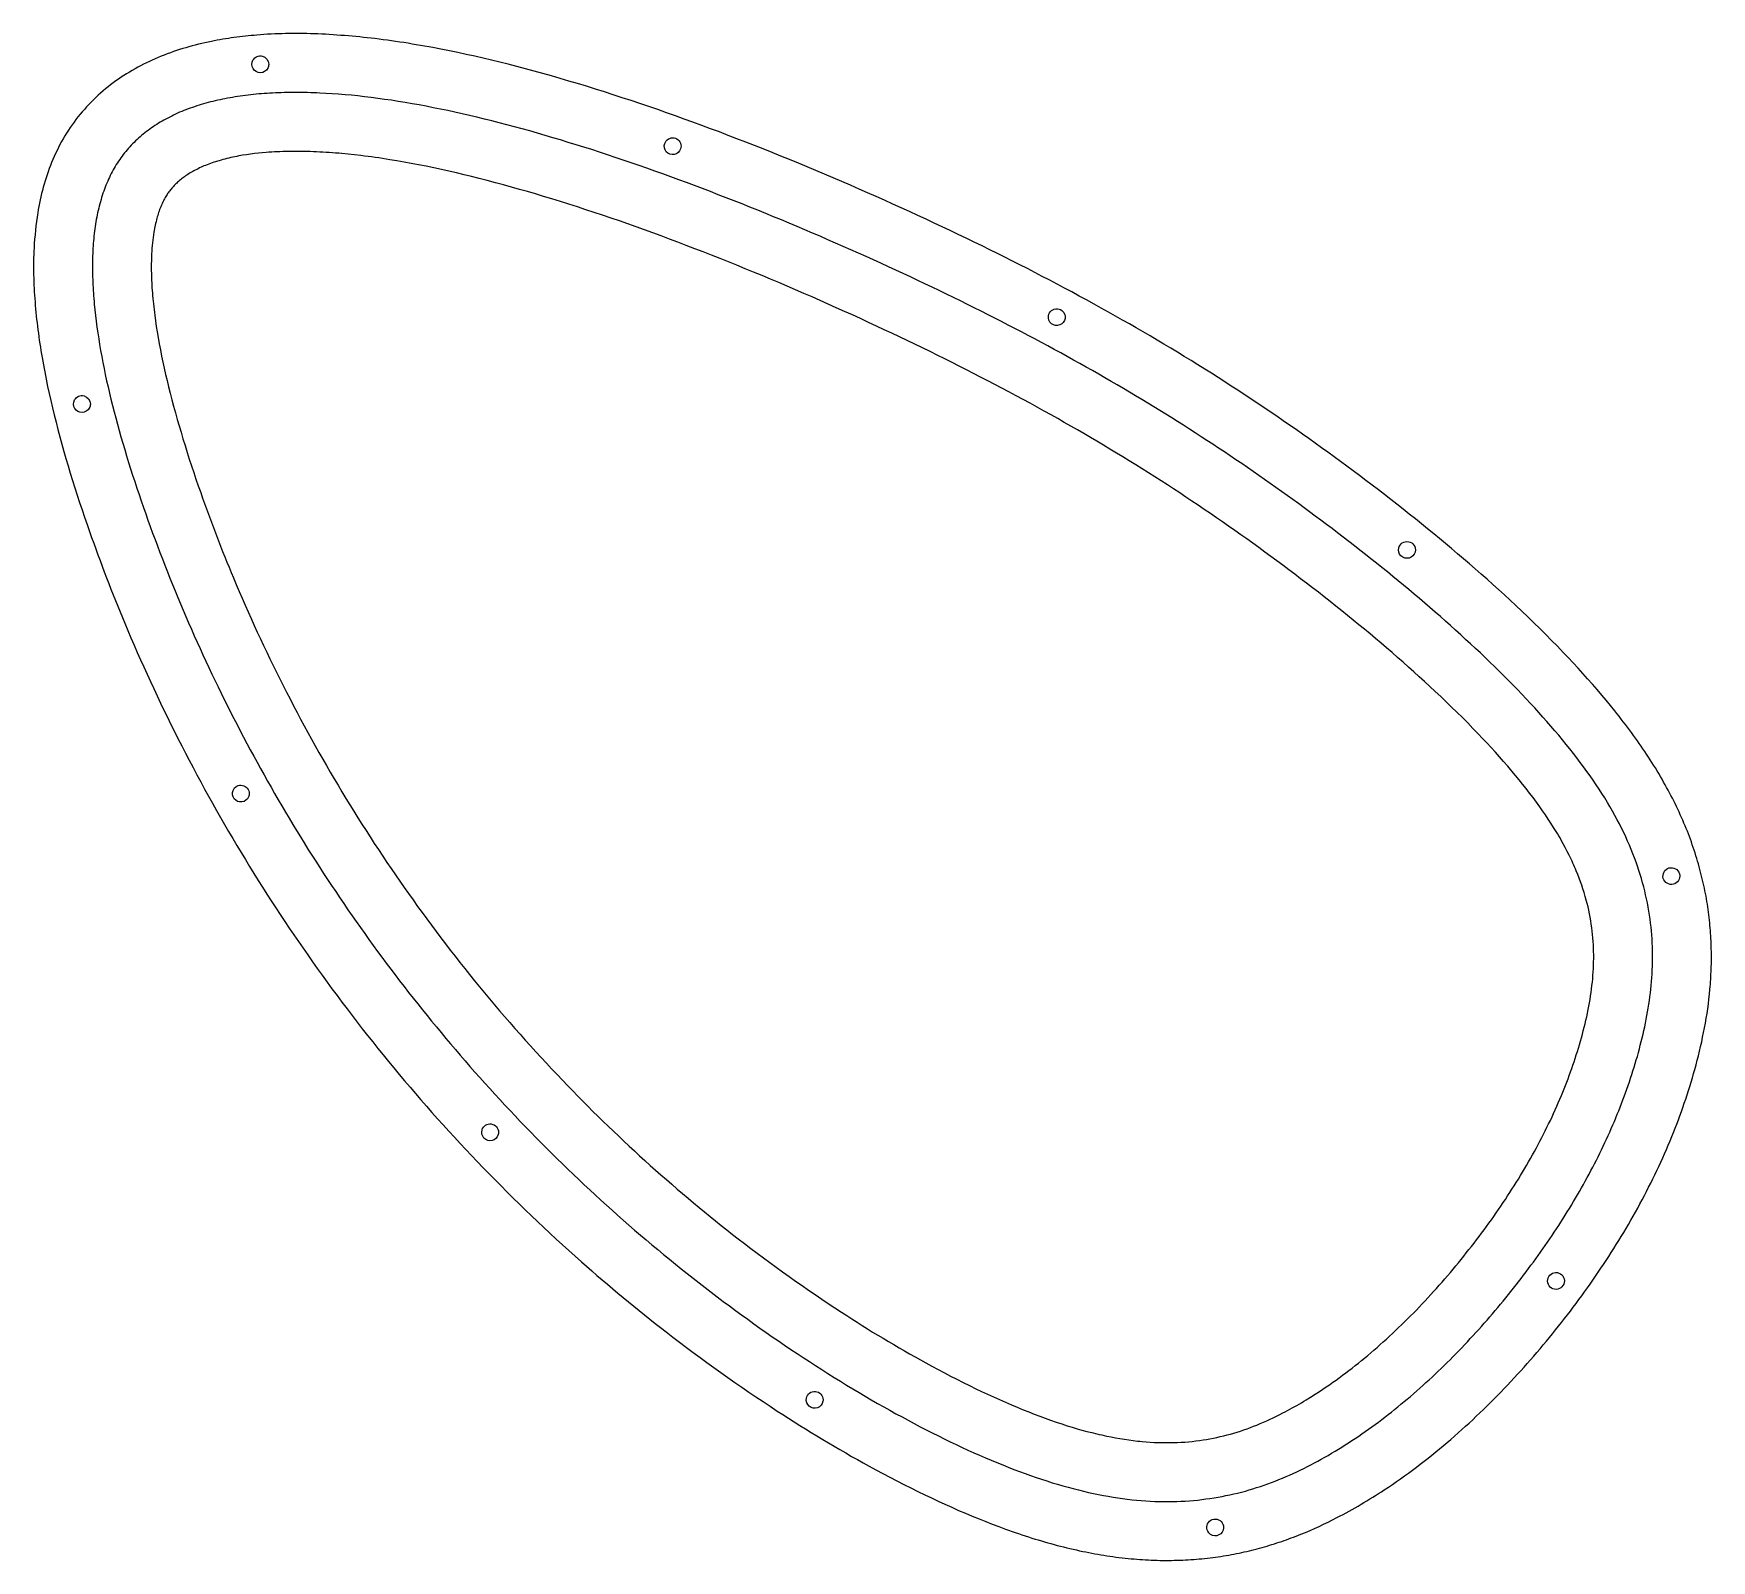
# Model space of a CAD drawing. Extents: x 7 to 206, y 10 to 191.
import ezdxf

# ---------------------------------------------------------------- set-up
doc = ezdxf.new("R2010")
doc.units = 0
doc.layers.add('DXF_BACK_PICKGUARD', color=18, linetype='CONTINUOUS')

msp = doc.modelspace()

# ---------------------------------------------------------------- linework, layer by layer
at = {"layer": 'DXF_BACK_PICKGUARD'}
for p, q in [((129.36, 157.3, 0), (129.35, 157.14, 0)), ((202.43, 90.94, 0), (202.44, 90.86, 0)), ((188.72, 42.77, 0), (188.72, 42.73, 0)), ((148.2, 13.43, 0), (148.2, 13.37, 0))]:
    msp.add_line(p, q, dxfattribs=at)
for points in [[(10.23, 178.51), (10.03, 178.17), (9.84, 177.82), (9.66, 177.47), (9.49, 177.12), (9.32, 176.77), (9.16, 176.41), (9, 176.05), (8.85, 175.69), (8.71, 175.32), (8.57, 174.96), (8.44, 174.59), (8.31, 174.23), (8.19, 173.86), (8.07, 173.49), (7.96, 173.11), (7.86, 172.74), (7.76, 172.36), (7.66, 171.99), (7.57, 171.61), (7.49, 171.23), (7.41, 170.85), (7.33, 170.47), (7.26, 170.09), (7.2, 169.71), (7.16, 169.45), (7.12, 169.19), (7.04, 168.67), (6.98, 168.15), (6.92, 167.63), (6.87, 167.1), (6.82, 166.58), (6.79, 166.06), (6.76, 165.53), (6.74, 165.13), (6.72, 164.73), (6.71, 164.33), (6.7, 163.93), (6.7, 163.53), (6.7, 163.13), (6.7, 162.73), (6.71, 162.33), (6.72, 161.92), (6.73, 161.52), (6.74, 161.12), (6.76, 160.72), (6.78, 160.32), (6.81, 159.92), (6.84, 159.52), (6.87, 159.12), (6.9, 158.7), (6.94, 158.29), (6.98, 157.87), (7.02, 157.46), (7.06, 157.04), (7.11, 156.63), (7.16, 156.21), (7.21, 155.8), (7.27, 155.38), (7.32, 154.97), (7.38, 154.55), (7.44, 154.14), (7.51, 153.73), (7.57, 153.32), (7.64, 152.9), (7.71, 152.49), (7.79, 152.06), (7.87, 151.63), (7.95, 151.21), (8.03, 150.78), (8.11, 150.35), (8.2, 149.93), (8.37, 149.07), (8.56, 148.22), (8.75, 147.38), (8.95, 146.53), (9.15, 145.68), (9.37, 144.81), (9.59, 143.94), (9.83, 143.07), (10.06, 142.21), (10.31, 141.34), (10.55, 140.48), (10.81, 139.62), (11.07, 138.76), (11.34, 137.88), (11.61, 137.01), (11.89, 136.14), (12.18, 135.27), (12.47, 134.4), (12.76, 133.53), (13.06, 132.66), (13.36, 131.8), (13.6, 131.11), (13.85, 130.42), (14.1, 129.74), (14.35, 129.05), (14.6, 128.37), (14.85, 127.69), (15.11, 127.01), (15.37, 126.32), (15.64, 125.64), (15.9, 124.97), (16.17, 124.29), (16.44, 123.61), (16.71, 122.93), (16.99, 122.26), (17.27, 121.58), (17.55, 120.91), (17.91, 120.04), (18.28, 119.17), (18.66, 118.31), (19.03, 117.44), (19.42, 116.58), (19.8, 115.72), (20.19, 114.86), (20.59, 114), (20.98, 113.14), (21.38, 112.29), (21.79, 111.43), (22.2, 110.58), (22.61, 109.73), (23.03, 108.89), (23.45, 108.04), (23.87, 107.2), (24.31, 106.33), (24.76, 105.47), (25.2, 104.62), (25.66, 103.76), (26.11, 102.9), (26.57, 102.05), (27.03, 101.2), (27.5, 100.35), (27.97, 99.51), (28.45, 98.66), (28.92, 97.82), (29.41, 96.98), (29.89, 96.14), (30.38, 95.31), (30.88, 94.48), (31.38, 93.65), (31.88, 92.82), (32.38, 91.99), (32.89, 91.17), (33.4, 90.35), (33.92, 89.53), (34.44, 88.71), (34.97, 87.9), (35.5, 87.09), (36.03, 86.28), (36.56, 85.47), (37.1, 84.67), (37.64, 83.87), (38.19, 83.07), (38.74, 82.27), (39.3, 81.48), (39.85, 80.68), (40.43, 79.87), (41.01, 79.06), (41.6, 78.26), (42.18, 77.46), (42.78, 76.66), (43.37, 75.86), (43.97, 75.07), (44.58, 74.27), (45.18, 73.49), (45.79, 72.7), (46.41, 71.92), (47.03, 71.14), (47.65, 70.36), (48.28, 69.59), (48.91, 68.82), (49.54, 68.05), (50.17, 67.28), (50.82, 66.52), (51.46, 65.76), (52.11, 65.01), (52.76, 64.26), (53.41, 63.51), (54.07, 62.76), (54.73, 62.02), (55.4, 61.28), (56.07, 60.54), (56.74, 59.81), (57.42, 59.08), (58.1, 58.35), (58.78, 57.63), (59.46, 56.91), (60.15, 56.19), (60.86, 55.46), (61.57, 54.74), (62.28, 54.02), (62.99, 53.31), (63.71, 52.59), (64.44, 51.89), (65.16, 51.18), (65.89, 50.48), (66.62, 49.78), (67.36, 49.09), (68.1, 48.4), (68.84, 47.71), (69.59, 47.03), (70.34, 46.35), (71.09, 45.68), (71.85, 45), (72.46, 44.47), (73.07, 43.93), (73.69, 43.39), (74.31, 42.86), (74.93, 42.33), (75.56, 41.81), (76.18, 41.28), (76.81, 40.76), (77.44, 40.24), (78.07, 39.73), (78.7, 39.21), (79.34, 38.7), (79.98, 38.19), (80.62, 37.68), (81.26, 37.18), (81.91, 36.68), (82.71, 36.06), (83.52, 35.44), (84.33, 34.83), (85.14, 34.23), (85.96, 33.62), (86.77, 33.02), (87.6, 32.43), (88.42, 31.84), (89.25, 31.25), (90.08, 30.67), (90.92, 30.09), (91.75, 29.52), (92.59, 28.95), (93.44, 28.39), (94.28, 27.83), (95.13, 27.27), (95.8, 26.84), (96.47, 26.41), (97.14, 25.98), (97.82, 25.56), (98.49, 25.14), (99.17, 24.72), (99.85, 24.3), (100.53, 23.89), (101.21, 23.48), (101.9, 23.08), (102.58, 22.68), (103.27, 22.28), (103.96, 21.88), (104.66, 21.49), (105.35, 21.1), (106.05, 20.72), (106.86, 20.27), (107.68, 19.83), (108.51, 19.4), (109.33, 18.97), (110.16, 18.54), (110.99, 18.13), (111.83, 17.71), (112.66, 17.31), (113.46, 16.93), (114.26, 16.55), (115.07, 16.18), (115.88, 15.82), (116.69, 15.46), (117.5, 15.11), (118.32, 14.77), (119.13, 14.44), (119.91, 14.13), (120.69, 13.82), (121.47, 13.53), (121.86, 13.38), (122.25, 13.24), (122.64, 13.1), (123.04, 12.96), (123.43, 12.82), (123.83, 12.69), (124.22, 12.55), (124.62, 12.42), (125.02, 12.3), (125.41, 12.17), (125.79, 12.05), (126.16, 11.94), (126.53, 11.83), (126.91, 11.72), (127.28, 11.61), (127.66, 11.5), (128.04, 11.4), (128.41, 11.3), (128.79, 11.2), (129.17, 11.11), (129.55, 11.01), (129.93, 10.92), (130.31, 10.83), (130.69, 10.75), (131.07, 10.66), (131.45, 10.58), (131.81, 10.51), (132.17, 10.44), (132.52, 10.37), (132.88, 10.3), (133.24, 10.24), (133.6, 10.18), (133.96, 10.12), (134.32, 10.06), (134.68, 10.01), (135.04, 9.96), (135.4, 9.91), (135.76, 9.87), (136.12, 9.82), (136.48, 9.78), (136.84, 9.74), (137.2, 9.71), (137.55, 9.68), (137.89, 9.65), (138.23, 9.62), (138.57, 9.6), (138.91, 9.58), (139.26, 9.56), (139.6, 9.55), (139.94, 9.53), (140.28, 9.52), (140.63, 9.51), (140.97, 9.51), (141.31, 9.51), (141.66, 9.51), (142, 9.51), (142.34, 9.52), (142.68, 9.52), (143.01, 9.53), (143.34, 9.55), (143.66, 9.56), (143.99, 9.58), (144.31, 9.6), (144.64, 9.62), (144.97, 9.65), (145.29, 9.68), (145.62, 9.71), (145.94, 9.74), (146.27, 9.77), (146.59, 9.81), (146.91, 9.85), (147.24, 9.9), (147.56, 9.94), (147.88, 9.99), (148.19, 10.04), (148.5, 10.09), (148.81, 10.14), (149.12, 10.2), (149.43, 10.26), (149.74, 10.32), (150.04, 10.38), (150.35, 10.45), (150.66, 10.51), (150.96, 10.58), (151.27, 10.66), (151.57, 10.73), (151.88, 10.81), (152.18, 10.89), (152.48, 10.97), (152.79, 11.05), (153.08, 11.13), (153.37, 11.22), (153.66, 11.31), (153.95, 11.39), (154.24, 11.49), (154.53, 11.58), (154.82, 11.67), (155.11, 11.77), (155.39, 11.87), (155.68, 11.97), (155.96, 12.07), (156.25, 12.18), (156.53, 12.29), (156.82, 12.4), (157.1, 12.51), (157.38, 12.62), (157.93, 12.84), (158.48, 13.08), (159.02, 13.31), (159.56, 13.56), (160.09, 13.81), (160.63, 14.07), (161.16, 14.33), (161.68, 14.6), (162.05, 14.79), (162.41, 14.98), (162.77, 15.17), (163.12, 15.37), (163.48, 15.57), (163.83, 15.77), (164.19, 15.97), (164.54, 16.18), (164.89, 16.39), (165.24, 16.6), (165.59, 16.81), (165.93, 17.02), (166.28, 17.24), (166.62, 17.46), (166.96, 17.68), (167.31, 17.9), (167.79, 18.23), (168.28, 18.55), (168.76, 18.88), (169.23, 19.22), (169.71, 19.56), (170.18, 19.9), (170.65, 20.25), (171.12, 20.6), (171.59, 20.95), (172.05, 21.31), (172.51, 21.67), (172.96, 22.03), (173.42, 22.4), (173.87, 22.77), (174.32, 23.14), (174.77, 23.52), (175.21, 23.9), (175.65, 24.28), (176.09, 24.67), (176.53, 25.06), (176.96, 25.45), (177.39, 25.84), (177.82, 26.24), (178.25, 26.64), (178.67, 27.05), (179.09, 27.45), (179.51, 27.86), (179.93, 28.27), (180.34, 28.69), (180.75, 29.1), (181.16, 29.52), (181.57, 29.94), (181.97, 30.36), (182.36, 30.78), (182.76, 31.21), (183.15, 31.63), (183.54, 32.06), (183.93, 32.49), (184.31, 32.92), (184.7, 33.36), (185.08, 33.8), (185.46, 34.24), (185.83, 34.68), (186.2, 35.12), (186.58, 35.57), (186.94, 36.01), (187.31, 36.46), (187.68, 36.91), (188.03, 37.36), (188.38, 37.8), (188.73, 38.25), (189.08, 38.7), (189.43, 39.15), (189.77, 39.6), (190.11, 40.06), (190.45, 40.52), (190.78, 40.97), (191.12, 41.43), (191.45, 41.9), (191.78, 42.36), (192.1, 42.83), (192.43, 43.29), (192.75, 43.76), (193.06, 44.23), (193.38, 44.7), (193.68, 45.17), (193.99, 45.64), (194.29, 46.11), (194.59, 46.58), (194.89, 47.05), (195.19, 47.53), (195.48, 48.01), (195.77, 48.49), (196.05, 48.97), (196.34, 49.45), (196.62, 49.94), (196.89, 50.42), (197.17, 50.91), (197.44, 51.4), (197.71, 51.89), (197.97, 52.38), (198.23, 52.87), (198.48, 53.36), (198.73, 53.86), (198.98, 54.35), (199.23, 54.85), (199.47, 55.35), (199.71, 55.85), (199.95, 56.35), (200.18, 56.85), (200.41, 57.35), (200.63, 57.86), (200.85, 58.37), (201.07, 58.88), (201.29, 59.39), (201.5, 59.9), (201.69, 60.39), (201.89, 60.88), (202.08, 61.37), (202.27, 61.87), (202.45, 62.36), (202.63, 62.86), (202.81, 63.36), (202.98, 63.85), (203.15, 64.35), (203.32, 64.85), (203.48, 65.36), (203.64, 65.86), (203.79, 66.36), (203.94, 66.87), (204.09, 67.38), (204.23, 67.88), (204.38, 68.43), (204.52, 68.97), (204.66, 69.51), (204.79, 70.06), (204.92, 70.6), (205.05, 71.15), (205.16, 71.7), (205.28, 72.25), (205.39, 72.81), (205.49, 73.38), (205.59, 73.95), (205.68, 74.52), (205.76, 75.09), (205.84, 75.67), (205.91, 76.24), (205.97, 76.81), (206.03, 77.41), (206.06, 77.71), (206.08, 78.01), (206.1, 78.3), (206.12, 78.6), (206.14, 78.9), (206.15, 79.2), (206.17, 79.5), (206.18, 79.8), (206.19, 80.1), (206.2, 80.4), (206.2, 80.69), (206.2, 80.99), (206.21, 81.29), (206.2, 81.59), (206.2, 81.9), (206.19, 82.21), (206.19, 82.52), (206.18, 82.83), (206.16, 83.14), (206.15, 83.46), (206.13, 83.77), (206.11, 84.08), (206.09, 84.39), (206.06, 84.7), (206.03, 85), (206, 85.31), (205.97, 85.62), (205.94, 85.93), (205.9, 86.24), (205.86, 86.55), (205.82, 86.87), (205.77, 87.19), (205.72, 87.51), (205.67, 87.83), (205.61, 88.15), (205.56, 88.47), (205.5, 88.79), (205.43, 89.11), (205.37, 89.43), (205.3, 89.75), (205.23, 90.07), (205.16, 90.38), (205.08, 90.7), (205, 91.01), (204.92, 91.33), (204.84, 91.64), (204.75, 91.97), (204.66, 92.3), (204.56, 92.63), (204.46, 92.96), (204.36, 93.28), (204.26, 93.61), (204.15, 93.94), (204.04, 94.26), (203.93, 94.58), (203.82, 94.91), (203.7, 95.23), (203.58, 95.55), (203.46, 95.87), (203.34, 96.19), (203.21, 96.5), (203.08, 96.82), (202.94, 97.16), (202.8, 97.49), (202.65, 97.82), (202.5, 98.15), (202.35, 98.48), (202.2, 98.81), (202.04, 99.14), (201.88, 99.47), (201.72, 99.79), (201.56, 100.12), (201.39, 100.44), (201.22, 100.76), (201.05, 101.08), (200.88, 101.4), (200.7, 101.72), (200.52, 102.04), (200.33, 102.38), (200.14, 102.71), (199.94, 103.04), (199.74, 103.37), (199.54, 103.71), (199.33, 104.03), (199.13, 104.36), (198.92, 104.69), (198.71, 105.01), (198.5, 105.34), (198.28, 105.66), (198.06, 105.98), (197.84, 106.3), (197.62, 106.62), (197.4, 106.93), (197.18, 107.25), (196.94, 107.58), (196.7, 107.91), (196.46, 108.24), (196.21, 108.56), (195.97, 108.89), (195.72, 109.21), (195.47, 109.53), (195.22, 109.85), (194.97, 110.17), (194.72, 110.49), (194.2, 111.13), (193.69, 111.76), (193.16, 112.38), (192.61, 113.03), (192.05, 113.68), (191.48, 114.32), (190.91, 114.95), (190.34, 115.58), (189.76, 116.21), (189.17, 116.83), (188.59, 117.45), (187.9, 118.17), (187.2, 118.88), (186.5, 119.58), (185.8, 120.28), (185.09, 120.97), (184.38, 121.66), (183.66, 122.35), (182.94, 123.03), (182.26, 123.66), (181.58, 124.29), (180.89, 124.91), (180.21, 125.53), (179.52, 126.15), (178.82, 126.76), (178.13, 127.37), (177.43, 127.98), (176.73, 128.58), (176.02, 129.18), (175.31, 129.78), (174.6, 130.38), (173.89, 130.97), (173.18, 131.56), (172.46, 132.14), (171.74, 132.73), (171.01, 133.31), (170.28, 133.89), (169.55, 134.48), (168.81, 135.05), (168.08, 135.63), (167.34, 136.2), (166.6, 136.77), (165.85, 137.34), (165.11, 137.9), (164.36, 138.47), (163.61, 139.03), (162.86, 139.58), (162.11, 140.14), (161.36, 140.69), (160.6, 141.24), (159.84, 141.78), (159.09, 142.32), (158.33, 142.86), (157.57, 143.4), (156.81, 143.93), (156.05, 144.46), (155.29, 144.99), (154.52, 145.51), (153.75, 146.04), (152.98, 146.56), (152.21, 147.07), (151.44, 147.59), (150.66, 148.1), (149.89, 148.61), (149.11, 149.11), (148.33, 149.62), (147.55, 150.12), (146.75, 150.63), (145.95, 151.13), (145.14, 151.63), (144.34, 152.13), (143.53, 152.63), (142.72, 153.12), (141.91, 153.61), (141.09, 154.1), (140.28, 154.58), (139.46, 155.06), (138.64, 155.54), (137.82, 156.02), (137, 156.49), (136.18, 156.96), (135.36, 157.43), (134.53, 157.89), (133.66, 158.38), (132.79, 158.86), (131.91, 159.34), (131.04, 159.81), (130.16, 160.29), (129.28, 160.76), (128.4, 161.22), (127.52, 161.69), (126.64, 162.15), (125.75, 162.61), (124.87, 163.07), (123.98, 163.52), (123.09, 163.97), (122.2, 164.42), (121.31, 164.86), (120.42, 165.3), (119.48, 165.77), (118.53, 166.23), (117.58, 166.69), (116.64, 167.14), (115.69, 167.59), (114.74, 168.04), (113.79, 168.49), (112.83, 168.94), (111.84, 169.39), (110.85, 169.85), (109.86, 170.3), (108.86, 170.75), (107.87, 171.2), (106.87, 171.65), (105.87, 172.09), (104.87, 172.53), (103.85, 172.98), (102.81, 173.42), (101.78, 173.86), (100.75, 174.3), (99.71, 174.74), (98.68, 175.17), (97.64, 175.6), (96.6, 176.03), (95.56, 176.45), (94.52, 176.87), (93.47, 177.29), (92.43, 177.7), (91.38, 178.11), (90.33, 178.51), (89.29, 178.91), (88.24, 179.31), (87.19, 179.7), (86.15, 180.09), (85.1, 180.47), (84.06, 180.85), (83.01, 181.23), (81.96, 181.6), (80.91, 181.97), (79.86, 182.33), (78.8, 182.69), (77.75, 183.04), (76.69, 183.39), (75.63, 183.74), (74.57, 184.07), (73.51, 184.41), (72.45, 184.74), (71.38, 185.06), (70.36, 185.37), (69.33, 185.67), (68.3, 185.97), (67.27, 186.26), (66.24, 186.54), (65.21, 186.82), (64.17, 187.09), (63.14, 187.36), (62.14, 187.61), (61.15, 187.85), (60.15, 188.08), (59.15, 188.31), (58.15, 188.53), (57.15, 188.75), (56.15, 188.96), (55.14, 189.16), (54.17, 189.34), (53.68, 189.43), (53.19, 189.52), (52.7, 189.61), (52.21, 189.69), (51.72, 189.77), (51.23, 189.85), (50.73, 189.93), (50.24, 190), (49.75, 190.08), (49.26, 190.15), (48.77, 190.22), (48.27, 190.28), (47.78, 190.35), (47.29, 190.41), (46.83, 190.46), (46.38, 190.51), (45.93, 190.56), (45.48, 190.61), (45.03, 190.65), (44.58, 190.69), (44.13, 190.73), (43.67, 190.77), (43.22, 190.8), (42.77, 190.84), (42.32, 190.87), (41.86, 190.89), (41.41, 190.92), (40.96, 190.94), (40.51, 190.96), (40.05, 190.97), (39.63, 190.99), (39.2, 191), (38.78, 191), (38.35, 191.01), (37.92, 191.01), (37.5, 191.01), (37.07, 191.01), (36.65, 191), (36.22, 190.99), (35.79, 190.98), (35.37, 190.96), (34.94, 190.94), (34.52, 190.92), (34.09, 190.89), (33.67, 190.87), (33.24, 190.83), (32.91, 190.8), (32.57, 190.77), (32.23, 190.74), (31.89, 190.71), (31.55, 190.67), (31.21, 190.63), (30.87, 190.59), (30.53, 190.54), (30.2, 190.49), (29.86, 190.44), (29.52, 190.39), (29.19, 190.33), (28.85, 190.28), (28.52, 190.21), (28.18, 190.15), (27.85, 190.08), (27.46, 190), (27.08, 189.92), (26.7, 189.83), (26.32, 189.74), (25.93, 189.64), (25.55, 189.54), (25.18, 189.44), (24.8, 189.33), (24.43, 189.22), (24.06, 189.1), (23.69, 188.98), (23.33, 188.86), (22.97, 188.73), (22.6, 188.6), (22.24, 188.46), (21.88, 188.32), (21.53, 188.17), (21.17, 188.02), (20.82, 187.86), (20.47, 187.7), (20.12, 187.53), (19.78, 187.36), (19.43, 187.19), (19.09, 187), (18.76, 186.82), (18.42, 186.63), (18.09, 186.43), (17.76, 186.23), (17.44, 186.02), (17.12, 185.81), (16.8, 185.6), (16.49, 185.38), (16.17, 185.15), (15.86, 184.92), (15.56, 184.68), (15.26, 184.44), (14.96, 184.19), (14.67, 183.93), (14.38, 183.68), (14.1, 183.41), (13.82, 183.14), (13.54, 182.86), (13.27, 182.58), (13, 182.3), (12.74, 182), (12.48, 181.71), (12.23, 181.41), (11.98, 181.1), (11.74, 180.79), (11.51, 180.48), (11.28, 180.16), (11.06, 179.84), (10.84, 179.51), (10.63, 179.18), (10.42, 178.85)], [(16.29, 175.01), (16.17, 174.8), (16.05, 174.58), (15.93, 174.36), (15.82, 174.14), (15.71, 173.91), (15.61, 173.69), (15.51, 173.46), (15.41, 173.22), (15.31, 172.99), (15.22, 172.75), (15.13, 172.51), (15.04, 172.27), (14.95, 172.03), (14.87, 171.78), (14.79, 171.53), (14.72, 171.28), (14.64, 171.02), (14.57, 170.77), (14.51, 170.51), (14.44, 170.25), (14.38, 169.98), (14.32, 169.72), (14.27, 169.45), (14.21, 169.18), (14.16, 168.91), (14.12, 168.63), (14.07, 168.36), (14.03, 168.08), (13.99, 167.8), (13.95, 167.51), (13.92, 167.23), (13.88, 166.94), (13.86, 166.65), (13.83, 166.36), (13.8, 166.07), (13.78, 165.77), (13.76, 165.48), (13.75, 165.18), (13.73, 164.88), (13.72, 164.57), (13.71, 164.27), (13.71, 163.96), (13.7, 163.66), (13.7, 163.35), (13.7, 163.03), (13.7, 162.72), (13.71, 162.41), (13.72, 162.09), (13.73, 161.77), (13.74, 161.45), (13.75, 161.13), (13.77, 160.81), (13.79, 160.48), (13.81, 160.15), (13.83, 159.83), (13.86, 159.5), (13.89, 159.17), (13.92, 158.83), (13.98, 158.16), (14.06, 157.49), (14.14, 156.81), (14.23, 156.12), (14.33, 155.43), (14.44, 154.74), (14.55, 154.04), (14.67, 153.33), (14.8, 152.62), (14.94, 151.91), (15.08, 151.19), (15.23, 150.47), (15.39, 149.74), (15.56, 149.01), (15.73, 148.28), (15.9, 147.54), (16.09, 146.8), (16.28, 146.06), (16.47, 145.32), (16.67, 144.57), (16.88, 143.82), (17.09, 143.07), (17.31, 142.31), (17.54, 141.56), (17.76, 140.8), (18, 140.04), (18.24, 139.28), (18.48, 138.52), (18.73, 137.75), (18.98, 136.99), (19.24, 136.23), (19.5, 135.46), (19.76, 134.69), (20.03, 133.93), (20.3, 133.16), (20.58, 132.4), (20.86, 131.63), (21.14, 130.87), (21.43, 130.1), (21.72, 129.34), (22.01, 128.57), (22.31, 127.81), (22.61, 127.04), (22.91, 126.28), (23.22, 125.52), (23.53, 124.75), (23.85, 123.99), (24.16, 123.23), (24.49, 122.47), (24.81, 121.71), (25.14, 120.95), (25.47, 120.19), (25.81, 119.43), (26.15, 118.67), (26.49, 117.91), (26.84, 117.15), (27.19, 116.39), (27.54, 115.64), (27.9, 114.88), (28.26, 114.13), (28.63, 113.37), (28.99, 112.62), (29.37, 111.86), (29.74, 111.11), (30.12, 110.36), (30.5, 109.61), (30.89, 108.86), (31.28, 108.11), (31.67, 107.36), (32.06, 106.61), (32.46, 105.87), (32.87, 105.12), (33.27, 104.38), (33.68, 103.64), (34.1, 102.89), (34.51, 102.15), (34.94, 101.41), (35.36, 100.67), (35.79, 99.93), (36.22, 99.2), (36.65, 98.46), (37.09, 97.73), (37.53, 96.99), (37.98, 96.26), (38.43, 95.53), (38.88, 94.8), (39.33, 94.07), (39.79, 93.34), (40.25, 92.62), (40.72, 91.89), (41.19, 91.17), (41.66, 90.45), (42.14, 89.73), (42.62, 89.01), (43.1, 88.29), (43.59, 87.58), (44.08, 86.86), (44.57, 86.15), (45.07, 85.44), (45.57, 84.73), (46.07, 84.02), (46.58, 83.31), (47.09, 82.61), (47.6, 81.91), (48.12, 81.2), (48.64, 80.5), (49.16, 79.81), (49.69, 79.11), (50.22, 78.42), (50.76, 77.72), (51.29, 77.03), (51.84, 76.34), (52.38, 75.66), (52.93, 74.97), (53.48, 74.29), (54.03, 73.61), (54.59, 72.93), (55.15, 72.25), (55.72, 71.57), (56.28, 70.9), (56.85, 70.23), (57.43, 69.56), (58.01, 68.89), (58.59, 68.23), (59.17, 67.56), (59.76, 66.9), (60.35, 66.24), (60.94, 65.59), (61.54, 64.93), (62.14, 64.28), (62.74, 63.63), (63.35, 62.98), (63.96, 62.34), (64.57, 61.69), (65.19, 61.05), (65.81, 60.42), (66.43, 59.78), (67.06, 59.15), (67.68, 58.52), (68.32, 57.89), (68.95, 57.26), (69.59, 56.64), (70.23, 56.02), (70.88, 55.4), (71.52, 54.78), (72.18, 54.17), (72.83, 53.56), (73.49, 52.95), (74.15, 52.35), (74.81, 51.74), (75.48, 51.14), (76.15, 50.55), (76.82, 49.95), (77.49, 49.36), (78.17, 48.77), (78.85, 48.19), (79.54, 47.6), (80.23, 47.02), (80.92, 46.45), (81.61, 45.87), (82.31, 45.3), (83.01, 44.73), (83.71, 44.17), (84.41, 43.61), (85.12, 43.05), (85.83, 42.49), (86.55, 41.94), (87.26, 41.39), (87.98, 40.84), (88.7, 40.3), (89.43, 39.76), (90.15, 39.23), (90.88, 38.7), (91.61, 38.17), (92.34, 37.65), (93.07, 37.13), (93.8, 36.61), (94.53, 36.1), (95.27, 35.6), (96, 35.1), (96.74, 34.6), (97.48, 34.11), (98.21, 33.62), (98.95, 33.14), (99.69, 32.66), (100.43, 32.19), (101.16, 31.72), (101.9, 31.26), (102.64, 30.8), (103.37, 30.35), (104.11, 29.91), (104.85, 29.47), (105.58, 29.03), (106.31, 28.61), (107.05, 28.18), (107.78, 27.77), (108.51, 27.36), (109.23, 26.95), (109.96, 26.56), (110.69, 26.17), (111.41, 25.78), (112.13, 25.4), (112.85, 25.03), (113.56, 24.67), (114.28, 24.31), (114.99, 23.96), (115.7, 23.62), (116.4, 23.28), (117.1, 22.95), (117.8, 22.63), (118.5, 22.31), (119.19, 22.01), (119.88, 21.71), (120.57, 21.42), (121.25, 21.13), (121.93, 20.86), (122.6, 20.59), (123.27, 20.33), (123.94, 20.08), (124.6, 19.84), (125.25, 19.6), (125.91, 19.37), (126.55, 19.16), (127.19, 18.95), (127.83, 18.75), (128.46, 18.56), (129.09, 18.37), (129.71, 18.2), (130.32, 18.04), (130.93, 17.88), (131.54, 17.73), (132.14, 17.6), (132.73, 17.47), (133.32, 17.35), (133.9, 17.23), (134.48, 17.13), (135.06, 17.03), (135.63, 16.95), (136.19, 16.87), (136.75, 16.8), (137.31, 16.73), (137.86, 16.68), (138.4, 16.63), (138.94, 16.59), (139.48, 16.56), (140.01, 16.53), (140.54, 16.52), (141.07, 16.51), (141.59, 16.51), (142.1, 16.51), (142.62, 16.52), (143.12, 16.54), (143.63, 16.57), (144.13, 16.6), (144.63, 16.64), (145.12, 16.69), (145.61, 16.75), (146.1, 16.81), (146.58, 16.87), (147.06, 16.95), (147.54, 17.03), (148.01, 17.11), (148.48, 17.21), (148.95, 17.3), (149.41, 17.41), (149.87, 17.52), (150.33, 17.64), (150.79, 17.76), (151.24, 17.89), (151.69, 18.02), (152.13, 18.16), (152.58, 18.31), (153.02, 18.46), (153.46, 18.61), (153.9, 18.77), (154.33, 18.94), (154.77, 19.11), (155.2, 19.29), (155.63, 19.47), (156.05, 19.66), (156.48, 19.85), (156.9, 20.04), (157.32, 20.24), (157.74, 20.45), (158.16, 20.66), (158.57, 20.87), (158.99, 21.09), (159.4, 21.31), (159.81, 21.54), (160.22, 21.77), (160.63, 22), (161.04, 22.24), (161.45, 22.48), (161.85, 22.73), (162.25, 22.98), (162.66, 23.23), (163.06, 23.49), (163.46, 23.75), (163.86, 24.02), (164.26, 24.28), (164.65, 24.56), (165.05, 24.83), (165.44, 25.11), (165.83, 25.39), (166.22, 25.68), (166.61, 25.96), (167, 26.25), (167.38, 26.55), (167.77, 26.85), (168.15, 27.15), (168.53, 27.45), (168.91, 27.76), (169.29, 28.07), (169.67, 28.38), (170.04, 28.69), (170.42, 29.01), (170.79, 29.33), (171.16, 29.65), (171.53, 29.98), (171.9, 30.31), (172.26, 30.64), (172.63, 30.97), (172.99, 31.31), (173.35, 31.65), (173.71, 31.99), (174.06, 32.33), (174.42, 32.67), (174.77, 33.02), (175.13, 33.37), (175.47, 33.72), (175.82, 34.07), (176.17, 34.43), (176.51, 34.79), (176.86, 35.14), (177.2, 35.51), (177.53, 35.87), (177.87, 36.23), (178.21, 36.6), (178.54, 36.97), (178.87, 37.33), (179.2, 37.71), (179.52, 38.08), (179.85, 38.45), (180.17, 38.83), (180.49, 39.2), (180.81, 39.58), (181.13, 39.96), (181.44, 40.34), (181.75, 40.72), (182.06, 41.1), (182.37, 41.49), (182.67, 41.87), (182.98, 42.26), (183.28, 42.64), (183.58, 43.03), (183.87, 43.42), (184.17, 43.81), (184.46, 44.2), (184.75, 44.59), (185.04, 44.98), (185.32, 45.37), (185.61, 45.76), (185.89, 46.16), (186.17, 46.55), (186.44, 46.95), (186.71, 47.34), (186.99, 47.74), (187.25, 48.14), (187.52, 48.53), (187.78, 48.93), (188.05, 49.33), (188.3, 49.73), (188.56, 50.14), (188.81, 50.54), (189.07, 50.94), (189.31, 51.35), (189.56, 51.75), (189.8, 52.16), (190.04, 52.56), (190.28, 52.97), (190.52, 53.38), (190.75, 53.79), (190.98, 54.19), (191.21, 54.6), (191.44, 55.02), (191.66, 55.43), (191.88, 55.84), (192.09, 56.25), (192.31, 56.67), (192.52, 57.08), (192.73, 57.5), (192.94, 57.91), (193.14, 58.33), (193.34, 58.75), (193.54, 59.17), (193.73, 59.59), (193.92, 60.01), (194.11, 60.43), (194.3, 60.85), (194.48, 61.27), (194.66, 61.69), (194.84, 62.12), (195.01, 62.54), (195.19, 62.97), (195.35, 63.39), (195.52, 63.82), (195.68, 64.25), (195.84, 64.67), (196, 65.1), (196.15, 65.53), (196.3, 65.96), (196.45, 66.39), (196.59, 66.83), (196.74, 67.26), (196.87, 67.69), (197.01, 68.13), (197.14, 68.56), (197.27, 69), (197.4, 69.43), (197.52, 69.87), (197.64, 70.31), (197.75, 70.74), (197.86, 71.18), (197.97, 71.62), (198.08, 72.06), (198.18, 72.51), (198.27, 72.95), (198.37, 73.39), (198.46, 73.84), (198.54, 74.28), (198.62, 74.73), (198.69, 75.17), (198.76, 75.62), (198.83, 76.07), (198.89, 76.52), (198.95, 76.97), (199, 77.42), (199.04, 77.87), (199.08, 78.33), (199.12, 78.78), (199.15, 79.24), (199.17, 79.7), (199.19, 80.15), (199.2, 80.61), (199.21, 81.07), (199.2, 81.54), (199.2, 82), (199.18, 82.46), (199.16, 82.93), (199.14, 83.39), (199.11, 83.86), (199.07, 84.33), (199.02, 84.8), (198.97, 85.27), (198.9, 85.75), (198.84, 86.22), (198.76, 86.7), (198.68, 87.18), (198.59, 87.66), (198.49, 88.14), (198.38, 88.62), (198.27, 89.1), (198.15, 89.59), (198.01, 90.07), (197.88, 90.56), (197.73, 91.05), (197.57, 91.54), (197.41, 92.03), (197.24, 92.53), (197.05, 93.02), (196.86, 93.52), (196.66, 94.02), (196.45, 94.52), (196.23, 95.02), (196.01, 95.53), (195.77, 96.03), (195.52, 96.54), (195.26, 97.05), (195, 97.56), (194.72, 98.07), (194.43, 98.59), (194.14, 99.11), (193.83, 99.62), (193.51, 100.15), (193.18, 100.67), (192.84, 101.19), (192.49, 101.72), (192.14, 102.25), (191.77, 102.77), (191.39, 103.3), (191, 103.84), (190.61, 104.37), (190.2, 104.9), (189.79, 105.44), (189.36, 105.98), (188.93, 106.51), (188.49, 107.05), (188.04, 107.59), (187.59, 108.13), (187.12, 108.67), (186.65, 109.22), (186.17, 109.76), (185.68, 110.3), (185.19, 110.84), (184.69, 111.39), (184.18, 111.93), (183.66, 112.48), (183.14, 113.02), (182.61, 113.57), (182.07, 114.11), (181.53, 114.66), (180.98, 115.2), (180.43, 115.74), (179.87, 116.29), (179.3, 116.83), (178.73, 117.38), (178.15, 117.92), (177.57, 118.46), (176.98, 119), (176.39, 119.55), (175.79, 120.09), (175.19, 120.63), (174.58, 121.17), (173.97, 121.7), (173.36, 122.24), (172.74, 122.78), (172.12, 123.31), (171.49, 123.85), (170.86, 124.38), (170.23, 124.91), (169.59, 125.44), (168.95, 125.97), (168.31, 126.49), (167.67, 127.02), (167.02, 127.54), (166.37, 128.06), (165.72, 128.58), (165.06, 129.1), (164.41, 129.61), (163.75, 130.13), (163.09, 130.64), (162.43, 131.15), (161.76, 131.65), (161.1, 132.16), (160.43, 132.66), (159.77, 133.16), (159.1, 133.66), (158.43, 134.15), (157.76, 134.64), (157.1, 135.13), (156.43, 135.62), (155.75, 136.1), (155.08, 136.58), (154.41, 137.06), (153.74, 137.54), (153.06, 138.01), (152.38, 138.49), (151.71, 138.96), (151.03, 139.42), (150.35, 139.89), (149.66, 140.35), (148.98, 140.81), (148.29, 141.27), (147.6, 141.73), (146.92, 142.19), (146.22, 142.64), (145.53, 143.09), (144.83, 143.54), (144.14, 143.99), (143.44, 144.44), (142.73, 144.88), (142.03, 145.32), (141.32, 145.76), (140.61, 146.2), (139.9, 146.64), (139.18, 147.08), (138.46, 147.51), (137.74, 147.94), (137.02, 148.38), (136.29, 148.81), (135.56, 149.24), (134.83, 149.66), (134.09, 150.09), (133.35, 150.52), (132.61, 150.94), (131.86, 151.36), (131.11, 151.78), (130.36, 152.2), (129.6, 152.62), (128.84, 153.04), (128.07, 153.46), (127.3, 153.88), (126.53, 154.29), (125.75, 154.71), (124.97, 155.12), (124.18, 155.54), (123.39, 155.95), (122.6, 156.36), (121.8, 156.77), (120.99, 157.18), (120.19, 157.59), (119.37, 158), (118.56, 158.41), (117.73, 158.82), (116.91, 159.23), (116.07, 159.64), (115.24, 160.05), (114.39, 160.45), (113.54, 160.86), (112.69, 161.27), (111.83, 161.67), (110.97, 162.08), (110.1, 162.49), (109.23, 162.89), (108.35, 163.3), (107.46, 163.7), (106.57, 164.11), (105.68, 164.51), (104.78, 164.91), (103.88, 165.31), (102.98, 165.71), (102.07, 166.11), (101.16, 166.51), (100.24, 166.91), (99.32, 167.3), (98.4, 167.69), (97.48, 168.08), (96.55, 168.47), (95.62, 168.86), (94.69, 169.24), (93.76, 169.63), (92.82, 170.01), (91.88, 170.38), (90.95, 170.76), (90.01, 171.13), (89.07, 171.5), (88.12, 171.86), (87.18, 172.23), (86.24, 172.58), (85.29, 172.94), (84.35, 173.29), (83.41, 173.64), (82.46, 173.99), (81.52, 174.33), (80.58, 174.66), (79.63, 175), (78.69, 175.33), (77.75, 175.65), (76.81, 175.97), (75.87, 176.29), (74.94, 176.6), (74, 176.9), (73.07, 177.21), (72.14, 177.5), (71.21, 177.79), (70.28, 178.08), (69.36, 178.36), (68.44, 178.63), (67.52, 178.9), (66.6, 179.17), (65.69, 179.43), (64.79, 179.68), (63.88, 179.92), (62.98, 180.16), (62.08, 180.4), (61.19, 180.63), (60.3, 180.85), (59.42, 181.06), (58.54, 181.27), (57.67, 181.47), (56.8, 181.66), (55.94, 181.85), (55.08, 182.03), (54.23, 182.2), (53.38, 182.37), (52.54, 182.52), (51.71, 182.67), (50.88, 182.81), (50.06, 182.95), (49.25, 183.08), (48.44, 183.19), (47.64, 183.31), (46.84, 183.41), (46.05, 183.5), (45.27, 183.59), (44.5, 183.67), (43.73, 183.74), (42.97, 183.8), (42.22, 183.86), (41.47, 183.9), (40.74, 183.94), (40.37, 183.96), (40.01, 183.97), (39.65, 183.98), (39.29, 183.99), (38.93, 184), (38.57, 184.01), (38.22, 184.01), (37.87, 184.01), (37.52, 184.01), (37.17, 184.01), (36.82, 184), (36.48, 183.99), (36.14, 183.98), (35.8, 183.97), (35.46, 183.96), (35.12, 183.94), (34.79, 183.92), (34.46, 183.9), (34.13, 183.88), (33.8, 183.85), (33.48, 183.83), (33.16, 183.8), (32.84, 183.77), (32.52, 183.73), (32.2, 183.7), (31.89, 183.66), (31.58, 183.62), (31.27, 183.57), (30.96, 183.53), (30.66, 183.48), (30.36, 183.43), (30.06, 183.38), (29.76, 183.33), (29.46, 183.27), (29.17, 183.21), (28.88, 183.15), (28.59, 183.09), (28.31, 183.02), (28.02, 182.95), (27.74, 182.88), (27.46, 182.81), (27.19, 182.73), (26.91, 182.66), (26.64, 182.58), (26.38, 182.49), (26.11, 182.41), (25.85, 182.32), (25.58, 182.23), (25.33, 182.14), (25.07, 182.05), (24.82, 181.95), (24.57, 181.85), (24.32, 181.75), (24.07, 181.65), (23.83, 181.54), (23.59, 181.43), (23.35, 181.32), (23.12, 181.21), (22.89, 181.09), (22.66, 180.97), (22.43, 180.85), (22.2, 180.73), (21.98, 180.6), (21.76, 180.47), (21.55, 180.34), (21.34, 180.21), (21.12, 180.07), (20.92, 179.93), (20.71, 179.79), (20.51, 179.65), (20.31, 179.5), (20.11, 179.35), (19.92, 179.2), (19.73, 179.05), (19.54, 178.89), (19.36, 178.73), (19.18, 178.57), (19, 178.41), (18.82, 178.24), (18.65, 178.07), (18.48, 177.9), (18.31, 177.73), (18.15, 177.55), (17.99, 177.37), (17.83, 177.19), (17.67, 177), (17.52, 176.82), (17.37, 176.63), (17.22, 176.43), (17.08, 176.24), (16.94, 176.04), (16.8, 175.84), (16.67, 175.64), (16.54, 175.43), (16.41, 175.22)], [(22.35, 171.51), (22.28, 171.38), (22.2, 171.25), (22.13, 171.11), (22.07, 170.97), (22, 170.83), (21.94, 170.69), (21.88, 170.55), (21.82, 170.41), (21.75, 170.25), (21.69, 170.08), (21.63, 169.91), (21.57, 169.74), (21.51, 169.57), (21.46, 169.4), (21.41, 169.22), (21.36, 169.05), (21.31, 168.85), (21.26, 168.65), (21.21, 168.44), (21.17, 168.24), (21.12, 168.03), (21.08, 167.83), (21.04, 167.62), (21.01, 167.42), (20.96, 167.1), (20.91, 166.77), (20.87, 166.45), (20.84, 166.12), (20.81, 165.8), (20.78, 165.47), (20.76, 165.15), (20.74, 164.82), (20.73, 164.53), (20.72, 164.24), (20.71, 163.95), (20.7, 163.67), (20.7, 163.38), (20.7, 163.09), (20.7, 162.8), (20.71, 162.51), (20.72, 162.22), (20.73, 161.93), (20.74, 161.65), (20.75, 161.36), (20.78, 160.78), (20.83, 160.2), (20.85, 159.87), (20.88, 159.53), (20.91, 159.2), (20.95, 158.87), (20.98, 158.53), (21.02, 158.2), (21.06, 157.87), (21.1, 157.53), (21.19, 156.87), (21.29, 156.2), (21.4, 155.54), (21.51, 154.88), (21.64, 154.14), (21.78, 153.41), (21.92, 152.68), (22.08, 151.95), (22.23, 151.22), (22.4, 150.49), (22.57, 149.76), (22.75, 149.03), (22.94, 148.25), (23.14, 147.48), (23.35, 146.7), (23.56, 145.93), (23.78, 145.15), (24, 144.38), (24.23, 143.61), (24.46, 142.84), (24.71, 142.03), (24.96, 141.23), (25.22, 140.43), (25.48, 139.63), (25.74, 138.83), (26.01, 138.03), (26.29, 137.24), (26.57, 136.44), (26.79, 135.8), (27.02, 135.16), (27.25, 134.53), (27.48, 133.89), (27.72, 133.25), (27.96, 132.62), (28.2, 131.98), (28.44, 131.35), (28.69, 130.72), (28.93, 130.08), (29.18, 129.45), (29.43, 128.82), (29.69, 128.19), (29.94, 127.56), (30.2, 126.94), (30.46, 126.31), (30.8, 125.5), (31.15, 124.69), (31.5, 123.88), (31.85, 123.07), (32.21, 122.27), (32.57, 121.47), (32.93, 120.66), (33.3, 119.86), (33.67, 119.06), (34.04, 118.27), (34.42, 117.47), (34.8, 116.68), (35.19, 115.89), (35.58, 115.1), (35.97, 114.31), (36.37, 113.52), (36.78, 112.72), (37.19, 111.91), (37.61, 111.11), (38.03, 110.31), (38.45, 109.51), (38.88, 108.72), (39.31, 107.93), (39.75, 107.13), (40.19, 106.34), (40.63, 105.56), (41.08, 104.77), (41.53, 103.99), (41.98, 103.21), (42.44, 102.43), (42.9, 101.65), (43.37, 100.87), (43.83, 100.1), (44.31, 99.33), (44.78, 98.56), (45.26, 97.79), (45.74, 97.03), (46.23, 96.27), (46.72, 95.51), (47.21, 94.75), (47.71, 94), (48.21, 93.24), (48.71, 92.49), (49.22, 91.74), (49.73, 91), (50.24, 90.25), (50.76, 89.51), (51.28, 88.77), (51.82, 88.02), (52.36, 87.26), (52.91, 86.51), (53.45, 85.76), (54.01, 85.02), (54.56, 84.27), (55.12, 83.53), (55.69, 82.79), (56.25, 82.06), (56.82, 81.33), (57.4, 80.6), (57.97, 79.87), (58.55, 79.14), (59.14, 78.42), (59.73, 77.7), (60.32, 76.99), (60.91, 76.27), (61.51, 75.56), (62.11, 74.85), (62.71, 74.15), (63.32, 73.45), (63.93, 72.75), (64.55, 72.05), (65.16, 71.36), (65.78, 70.67), (66.41, 69.98), (67.04, 69.3), (67.67, 68.61), (68.3, 67.94), (68.94, 67.26), (69.58, 66.59), (70.22, 65.92), (70.82, 65.31), (71.41, 64.7), (72.01, 64.1), (72.61, 63.49), (73.21, 62.89), (73.82, 62.29), (74.43, 61.7), (75.04, 61.11), (75.65, 60.52), (76.27, 59.93), (76.89, 59.35), (77.51, 58.77), (78.14, 58.19), (78.76, 57.61), (79.39, 57.04), (80.02, 56.47), (80.66, 55.9), (81.3, 55.34), (81.94, 54.78), (82.58, 54.22), (83.22, 53.66), (83.87, 53.11), (84.52, 52.56), (85.17, 52.02), (85.83, 51.47), (86.48, 50.93), (87.14, 50.39), (87.8, 49.86), (88.47, 49.33), (89.14, 48.8), (89.8, 48.27), (90.48, 47.75), (91.22, 47.17), (91.97, 46.6), (92.73, 46.03), (93.48, 45.47), (94.24, 44.91), (95, 44.35), (95.77, 43.8), (96.53, 43.25), (97.3, 42.71), (98.07, 42.17), (98.85, 41.63), (99.63, 41.1), (100.41, 40.57), (101.19, 40.04), (101.98, 39.52), (102.77, 39.01), (103.38, 38.61), (104, 38.22), (104.61, 37.82), (105.23, 37.44), (105.85, 37.05), (106.47, 36.66), (107.1, 36.28), (107.72, 35.91), (108.35, 35.53), (108.98, 35.16), (109.61, 34.79), (110.24, 34.42), (110.87, 34.06), (111.51, 33.7), (112.14, 33.34), (112.78, 32.99), (113.52, 32.59), (114.26, 32.19), (115, 31.8), (115.74, 31.42), (116.48, 31.04), (117.23, 30.66), (117.98, 30.29), (118.73, 29.92), (119.43, 29.59), (120.13, 29.26), (120.83, 28.94), (121.54, 28.62), (122.25, 28.31), (122.96, 28.01), (123.67, 27.71), (124.38, 27.42), (125.03, 27.16), (125.68, 26.9), (126.33, 26.66), (126.98, 26.42), (127.63, 26.18), (128.29, 25.96), (128.95, 25.74), (129.28, 25.63), (129.61, 25.52), (130.19, 25.35), (130.78, 25.17), (131.36, 25.01), (131.94, 24.85), (132.53, 24.7), (133.12, 24.55), (133.42, 24.48), (133.71, 24.42), (134.01, 24.35), (134.31, 24.29), (134.83, 24.18), (135.35, 24.08), (135.87, 23.99), (136.4, 23.91), (136.92, 23.83), (137.45, 23.76), (137.98, 23.7), (138.24, 23.67), (138.51, 23.65), (138.98, 23.61), (139.45, 23.57), (139.93, 23.54), (140.4, 23.52), (140.87, 23.51), (141.35, 23.51), (141.82, 23.51), (142.29, 23.52), (142.73, 23.53), (143.16, 23.55), (143.6, 23.58), (144.03, 23.62), (144.46, 23.66), (144.9, 23.71), (145.33, 23.77), (145.76, 23.83), (146.17, 23.89), (146.58, 23.97), (146.99, 24.05), (147.4, 24.13), (147.8, 24.22), (148.21, 24.32), (148.61, 24.42), (149.01, 24.53), (149.41, 24.65), (149.81, 24.77), (150.2, 24.89), (150.6, 25.02), (150.99, 25.16), (151.38, 25.3), (151.76, 25.45), (152.15, 25.6), (152.55, 25.77), (152.94, 25.93), (153.33, 26.11), (153.72, 26.28), (154.11, 26.47), (154.49, 26.65), (154.87, 26.84), (155.25, 27.04), (155.53, 27.18), (155.81, 27.33), (156.09, 27.48), (156.37, 27.63), (156.65, 27.79), (156.92, 27.94), (157.19, 28.1), (157.47, 28.26), (157.74, 28.42), (158.01, 28.59), (158.55, 28.92), (159.08, 29.26), (159.61, 29.6), (160.01, 29.87), (160.4, 30.13), (160.8, 30.4), (161.19, 30.68), (161.57, 30.95), (161.96, 31.23), (162.34, 31.52), (162.73, 31.8), (163.1, 32.09), (163.48, 32.38), (163.86, 32.68), (164.23, 32.97), (164.6, 33.27), (164.97, 33.57), (165.33, 33.88), (165.7, 34.19), (166.07, 34.51), (166.45, 34.83), (166.82, 35.16), (167.19, 35.49), (167.56, 35.82), (167.92, 36.16), (168.29, 36.5), (168.65, 36.83), (169.01, 37.18), (169.36, 37.52), (169.72, 37.87), (170.07, 38.22), (170.42, 38.57), (170.77, 38.92), (171.12, 39.27), (171.46, 39.63), (171.81, 39.99), (172.15, 40.36), (172.49, 40.73), (172.83, 41.1), (173.17, 41.47), (173.51, 41.84), (173.84, 42.22), (174.17, 42.6), (174.5, 42.97), (174.83, 43.35), (175.16, 43.74), (175.48, 44.12), (175.8, 44.51), (176.12, 44.9), (176.44, 45.28), (176.76, 45.68), (177.06, 46.06), (177.37, 46.45), (177.68, 46.84), (177.98, 47.23), (178.28, 47.62), (178.58, 48.02), (178.87, 48.41), (179.17, 48.81), (179.46, 49.21), (179.75, 49.61), (180.04, 50.01), (180.32, 50.41), (180.61, 50.82), (180.89, 51.22), (181.17, 51.63), (181.44, 52.04), (181.71, 52.43), (181.97, 52.83), (182.23, 53.23), (182.49, 53.63), (182.74, 54.03), (183, 54.44), (183.25, 54.84), (183.49, 55.25), (183.74, 55.65), (183.98, 56.06), (184.22, 56.47), (184.46, 56.89), (184.7, 57.3), (184.93, 57.71), (185.16, 58.13), (185.39, 58.55), (185.61, 58.95), (185.82, 59.36), (186.03, 59.77), (186.24, 60.18), (186.45, 60.58), (186.65, 61), (186.85, 61.41), (187.05, 61.82), (187.25, 62.24), (187.44, 62.65), (187.63, 63.07), (187.81, 63.49), (188, 63.91), (188.18, 64.33), (188.36, 64.76), (188.53, 65.18), (188.69, 65.58), (188.85, 65.97), (189, 66.37), (189.15, 66.77), (189.3, 67.17), (189.45, 67.57), (189.59, 67.97), (189.73, 68.38), (189.87, 68.78), (190, 69.18), (190.13, 69.59), (190.26, 70), (190.39, 70.41), (190.51, 70.81), (190.63, 71.22), (190.74, 71.63), (190.86, 72.05), (190.97, 72.47), (191.07, 72.88), (191.18, 73.3), (191.27, 73.72), (191.37, 74.14), (191.46, 74.56), (191.55, 74.98), (191.63, 75.39), (191.7, 75.79), (191.77, 76.2), (191.84, 76.61), (191.9, 77.02), (191.95, 77.43), (192, 77.84), (192.05, 78.25), (192.09, 78.66), (192.12, 79.06), (192.15, 79.46), (192.17, 79.86), (192.19, 80.27), (192.2, 80.67), (192.21, 81.08), (192.21, 81.48), (192.2, 81.88), (192.19, 82.29), (192.17, 82.69), (192.14, 83.1), (192.11, 83.5), (192.08, 83.91), (192.03, 84.31), (191.98, 84.71), (191.92, 85.13), (191.86, 85.54), (191.78, 85.96), (191.71, 86.37), (191.62, 86.79), (191.53, 87.2), (191.43, 87.61), (191.32, 88.01), (191.2, 88.45), (191.07, 88.89), (190.93, 89.33), (190.79, 89.76), (190.64, 90.19), (190.48, 90.62), (190.31, 91.05), (190.14, 91.47), (190.04, 91.7), (189.94, 91.94), (189.84, 92.17), (189.74, 92.41), (189.63, 92.64), (189.52, 92.87), (189.3, 93.33), (189.07, 93.79), (188.83, 94.24), (188.59, 94.69), (188.34, 95.14), (188.2, 95.4), (188.05, 95.65), (187.9, 95.9), (187.75, 96.15), (187.59, 96.41), (187.44, 96.65), (187.12, 97.15), (186.8, 97.64), (186.47, 98.13), (186.13, 98.62), (185.79, 99.1), (185.4, 99.64), (184.99, 100.18), (184.59, 100.72), (184.17, 101.25), (183.75, 101.78), (183.33, 102.31), (182.9, 102.83), (182.47, 103.34), (181.99, 103.91), (181.5, 104.48), (181, 105.03), (180.51, 105.59), (180, 106.14), (179.5, 106.69), (178.99, 107.23), (178.47, 107.77), (177.85, 108.42), (177.22, 109.06), (176.59, 109.69), (175.95, 110.33), (175.31, 110.95), (174.67, 111.58), (174.02, 112.2), (173.36, 112.81), (172.73, 113.4), (172.1, 113.98), (171.46, 114.56), (170.82, 115.14), (170.18, 115.71), (169.54, 116.28), (168.89, 116.85), (168.24, 117.42), (167.58, 117.98), (166.93, 118.54), (166.27, 119.09), (165.61, 119.65), (164.95, 120.2), (164.28, 120.74), (163.61, 121.29), (162.94, 121.83), (162.25, 122.39), (161.56, 122.94), (160.87, 123.49), (160.17, 124.04), (159.47, 124.59), (158.77, 125.13), (158.06, 125.67), (157.36, 126.21), (156.65, 126.74), (155.95, 127.28), (155.24, 127.81), (154.53, 128.33), (153.82, 128.86), (153.1, 129.38), (152.39, 129.9), (151.67, 130.42), (150.95, 130.93), (150.24, 131.44), (149.52, 131.95), (148.8, 132.45), (148.08, 132.95), (147.35, 133.45), (146.63, 133.95), (145.9, 134.45), (145.17, 134.94), (144.44, 135.43), (143.71, 135.91), (142.98, 136.4), (142.24, 136.88), (141.51, 137.36), (140.77, 137.84), (140.03, 138.31), (139.27, 138.79), (138.51, 139.27), (137.75, 139.74), (136.98, 140.22), (136.22, 140.69), (135.45, 141.15), (134.68, 141.62), (133.91, 142.08), (133.14, 142.54), (132.36, 143), (131.59, 143.45), (130.81, 143.9), (130.03, 144.35), (129.25, 144.79), (128.47, 145.24), (127.69, 145.68), (126.86, 146.14), (126.03, 146.6), (125.19, 147.06), (124.36, 147.51), (123.52, 147.96), (122.68, 148.41), (121.84, 148.86), (121, 149.3), (120.16, 149.74), (119.31, 150.18), (118.47, 150.61), (117.62, 151.05), (116.77, 151.48), (115.92, 151.9), (115.07, 152.33), (114.22, 152.75), (113.31, 153.2), (112.41, 153.64), (111.5, 154.08), (110.59, 154.52), (109.67, 154.95), (108.76, 155.38), (107.85, 155.81), (106.93, 156.24), (105.98, 156.68), (105.02, 157.12), (104.06, 157.56), (103.11, 157.99), (102.15, 158.42), (101.19, 158.85), (100.23, 159.28), (99.26, 159.7), (98.28, 160.13), (97.29, 160.56), (96.3, 160.98), (95.3, 161.4), (94.31, 161.82), (93.32, 162.24), (92.32, 162.65), (91.32, 163.06), (90.32, 163.47), (89.32, 163.87), (88.32, 164.27), (87.32, 164.66), (86.32, 165.06), (85.31, 165.44), (84.3, 165.83), (83.3, 166.21), (82.31, 166.58), (81.32, 166.95), (80.33, 167.31), (79.34, 167.67), (78.35, 168.03), (77.35, 168.38), (76.36, 168.73), (75.36, 169.07), (74.36, 169.41), (73.36, 169.74), (72.36, 170.07), (71.36, 170.4), (70.36, 170.72), (69.35, 171.04), (68.34, 171.35), (67.33, 171.66), (66.38, 171.94), (65.43, 172.22), (64.48, 172.49), (63.53, 172.76), (62.57, 173.03), (61.61, 173.28), (60.65, 173.54), (59.69, 173.78), (58.79, 174.01), (57.89, 174.23), (56.99, 174.44), (56.09, 174.65), (55.19, 174.85), (54.28, 175.05), (53.38, 175.23), (52.47, 175.41), (51.61, 175.58), (50.76, 175.73), (49.9, 175.88), (49.05, 176.02), (48.19, 176.16), (47.76, 176.22), (47.33, 176.28), (46.9, 176.34), (46.47, 176.4), (46.04, 176.45), (45.61, 176.51), (44.86, 176.59), (44.11, 176.67), (43.36, 176.75), (42.98, 176.78), (42.61, 176.81), (42.23, 176.84), (41.86, 176.87), (41.48, 176.89), (41.11, 176.91), (40.73, 176.93), (40.35, 176.95), (39.98, 176.97), (39.6, 176.98), (38.95, 177), (38.62, 177), (38.29, 177.01), (37.96, 177.01), (37.64, 177.01), (37.31, 177.01), (36.98, 177), (36.65, 176.99), (36.33, 176.98), (36, 176.97), (35.67, 176.96), (35.34, 176.94), (35.02, 176.92), (34.69, 176.9), (34.36, 176.87), (33.89, 176.83), (33.43, 176.79), (32.96, 176.74), (32.49, 176.68), (32.03, 176.61), (31.56, 176.54), (31.33, 176.5), (31.1, 176.46), (30.87, 176.41), (30.64, 176.37), (30.4, 176.32), (30.17, 176.26), (29.93, 176.21), (29.69, 176.15), (29.46, 176.09), (29.22, 176.03), (28.99, 175.97), (28.76, 175.9), (28.55, 175.84), (28.35, 175.78), (28.14, 175.71), (27.94, 175.64), (27.74, 175.57), (27.53, 175.49), (27.33, 175.42), (27.13, 175.34), (26.96, 175.27), (26.79, 175.19), (26.61, 175.11), (26.44, 175.04), (26.27, 174.95), (26.1, 174.87), (25.93, 174.78), (25.76, 174.7), (25.62, 174.62), (25.47, 174.53), (25.33, 174.45), (25.19, 174.36), (25.05, 174.27), (24.91, 174.18), (24.77, 174.09), (24.64, 173.99), (24.52, 173.91), (24.4, 173.82), (24.28, 173.73), (24.16, 173.63), (24.05, 173.54), (23.94, 173.44), (23.83, 173.34), (23.72, 173.24), (23.62, 173.14), (23.52, 173.05), (23.42, 172.95), (23.33, 172.85), (23.24, 172.74), (23.15, 172.64), (23.06, 172.53), (22.97, 172.43), (22.89, 172.32), (22.8, 172.21), (22.72, 172.09), (22.64, 171.98), (22.57, 171.87), (22.49, 171.75), (22.42, 171.63)]]:
    msp.add_lwpolyline(points, close=True, dxfattribs=at)
at = {"layer": 'DXF_BACK_PICKGUARD', "extrusion": (-2.58875e-07, -2.7037e-06, -1)}
msp.add_arc((-33.66, 187.36, 0), 1, 208.7607, 29.1603, dxfattribs=at)
at = {"layer": 'DXF_BACK_PICKGUARD', "extrusion": (-3.50925e-07, -2.99442e-06, -1)}
msp.add_arc((-33.66, 187.36, 0), 1, 29.1501, 180.0129, dxfattribs=at)
at = {"layer": 'DXF_BACK_PICKGUARD', "extrusion": (-3.91589e-10, -2.83381e-06, -1)}
msp.add_arc((-33.66, 187.35, 0), 0.996, 179.9116, 208.8075, dxfattribs=at)
at = {"layer": 'DXF_BACK_PICKGUARD', "extrusion": (-6.30509e-07, -6.89039e-07, -1)}
msp.add_arc((-82.69, 177.62, 0), 1, 198.8039, 19.223, dxfattribs=at)
at = {"layer": 'DXF_BACK_PICKGUARD', "extrusion": (-5.99977e-07, -6.27211e-07, -1)}
msp.add_arc((-82.69, 177.62, 0), 1, 19.226, 179.9965, dxfattribs=at)
at = {"layer": 'DXF_BACK_PICKGUARD', "extrusion": (-6.51001e-07, -5.64636e-07, -1)}
msp.add_arc((-82.69, 177.62, 0), 1, 179.9972, 198.8081, dxfattribs=at)
at = {"layer": 'DXF_BACK_PICKGUARD', "extrusion": (-6.16609e-08, 1.42428e-06, -1)}
msp.add_arc((-128.36, 157.3, 0), 1, 9.1302, 180, dxfattribs=at)
at = {"layer": 'DXF_BACK_PICKGUARD', "extrusion": (-8.18647e-08, 1.2771e-06, -1)}
msp.add_arc((-128.36, 157.3, 0), 1, 188.7272, 9.1302, dxfattribs=at)
at = {"layer": 'DXF_BACK_PICKGUARD', "extrusion": (4.64464e-07, 8.78958e-07, -1)}
msp.add_arc((-12.45, 146.97, 0), 1, 28.9608, 180.0001, dxfattribs=at)
at = {"layer": 'DXF_BACK_PICKGUARD', "extrusion": (6.00755e-07, 1.15953e-06, -1)}
msp.add_arc((-12.45, 146.97, 0), 1, 208.6161, 28.9609, dxfattribs=at)
at = {"layer": 'DXF_BACK_PICKGUARD', "extrusion": (7.20905e-07, 8.79005e-07, -1)}
msp.add_arc((-12.45, 146.97, 0), 1, 179.9989, 208.6168, dxfattribs=at)
at = {"layer": 'DXF_BACK_PICKGUARD', "extrusion": (8.90168e-07, 1.50066e-06, -1)}
msp.add_arc((-170, 129.63, 0), 1, 0.6489, 180, dxfattribs=at)
at = {"layer": 'DXF_BACK_PICKGUARD', "extrusion": (8.90008e-07, 1.4724e-06, -1)}
msp.add_arc((-170, 129.63, 0), 1, 180, 0.6489, dxfattribs=at)
at = {"layer": 'DXF_BACK_PICKGUARD', "extrusion": (-2.41085e-07, 6.22563e-07, -1)}
msp.add_arc((-31.34, 100.66, 0), 1, 202.5346, 22.8506, dxfattribs=at)
at = {"layer": 'DXF_BACK_PICKGUARD', "extrusion": (-3.24968e-07, 3.58661e-07, -1)}
msp.add_arc((-31.34, 100.66, 0), 1, 22.8489, 180.0003, dxfattribs=at)
at = {"layer": 'DXF_BACK_PICKGUARD', "extrusion": (-4.67797e-08, 4.30671e-07, -1)}
msp.add_arc((-31.34, 100.66, 0), 1, 180, 202.536, dxfattribs=at)
at = {"layer": 'DXF_BACK_PICKGUARD', "extrusion": (-1.1747e-06, -3.37574e-07, -1)}
msp.add_arc((-201.44, 90.86, 0), 1, 355.403, 175.0731, dxfattribs=at)
at = {"layer": 'DXF_BACK_PICKGUARD', "extrusion": (-1.16944e-06, -3.46935e-07, -1)}
msp.add_arc((-201.44, 90.86, 0), 1, 180.0001, 355.4024, dxfattribs=at)
at = {"layer": 'DXF_BACK_PICKGUARD', "extrusion": (3.06834e-08, 4.62416e-07, -1)}
msp.add_arc((-60.98, 60.4, 0), 1, 196.2977, 16.5885, dxfattribs=at)
at = {"layer": 'DXF_BACK_PICKGUARD', "extrusion": (6.38843e-08, 6.12893e-07, -1)}
msp.add_arc((-60.98, 60.4, 0), 1, 16.5883, 180.0002, dxfattribs=at)
at = {"layer": 'DXF_BACK_PICKGUARD', "extrusion": (-9.37294e-08, 5.58836e-07, -1)}
msp.add_arc((-60.99, 60.4, 0), 1, 179.9971, 196.2998, dxfattribs=at)
at = {"layer": 'DXF_BACK_PICKGUARD', "extrusion": (1.37685e-07, -1.64137e-07, -1)}
msp.add_arc((-187.72, 42.73, 0), 1, 357.9408, 177.6513, dxfattribs=at)
at = {"layer": 'DXF_BACK_PICKGUARD', "extrusion": (1.34702e-07, -5.42038e-08, -1)}
msp.add_arc((-187.72, 42.73, 0), 1, 180, 357.9408, dxfattribs=at)
at = {"layer": 'DXF_BACK_PICKGUARD', "extrusion": (-1.8432e-06, -2.07042e-06, -1)}
msp.add_arc((-99.57, 28.6, 0), 1, 189.9564, 10.2318, dxfattribs=at)
at = {"layer": 'DXF_BACK_PICKGUARD', "extrusion": (-1.82142e-06, -1.87987e-06, -1)}
msp.add_arc((-99.57, 28.6, 0), 1, 10.2318, 180.0001, dxfattribs=at)
at = {"layer": 'DXF_BACK_PICKGUARD', "extrusion": (-2.0472e-06, -1.99855e-06, -1)}
msp.add_arc((-99.57, 28.6, 0), 1, 179.9979, 189.9557, dxfattribs=at)
at = {"layer": 'DXF_BACK_PICKGUARD', "extrusion": (1.08783e-06, -1.64373e-07, -1)}
msp.add_arc((-147.2, 13.43, 0), 1, 3.5424, 180, dxfattribs=at)
at = {"layer": 'DXF_BACK_PICKGUARD', "extrusion": (1.07989e-06, -3.55657e-07, -1)}
msp.add_arc((-147.2, 13.43, 0), 1, 183.2731, 3.5424, dxfattribs=at)

doc.saveas('drawing.dxf')
